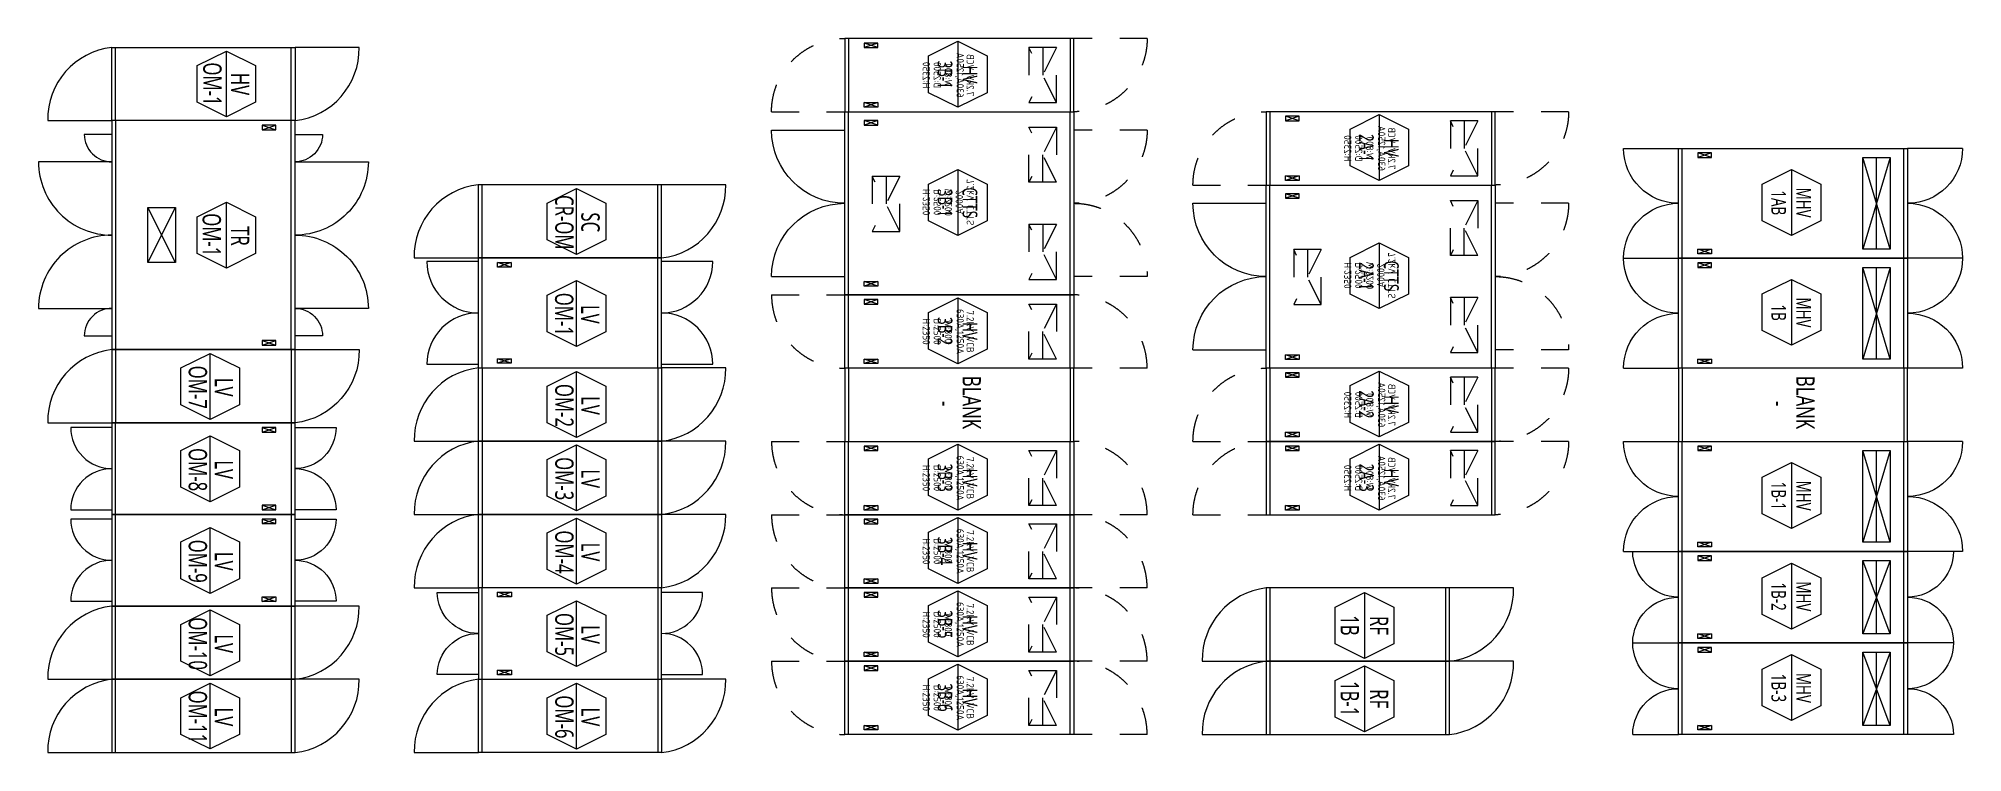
# Model space of a CAD drawing. Header units: millimetres. Extents: x -138191 to 245733, y -341087 to 835263.
# Drawn here: x 114753 to 135754, y -243092 to -235295 of the extents above; entities that cross this region are included whole.
import ezdxf
from ezdxf.enums import TextEntityAlignment as Align

# ---------------------------------------------------------------- set-up
doc = ezdxf.new("R2010")
doc.units = ezdxf.units.MM
doc.header["$LTSCALE"] = 300
doc.linetypes.add('D1', pattern=[3, 1, -1, 1])
doc.layers.add('------00 Switch Gear', color=3, linetype='Continuous')
doc.layers.add('------00 Switch Gear_Number', color=1, linetype='Continuous')
doc.layers.add('NOPLOT', color=191, linetype='Continuous', plot=False)
doc.styles.add('ELEC', font='malgun.ttf')
doc.styles.add('WD', font='isocp2.shx', dxfattribs={"height": 75, "bigfont": 'whgtxt.shx'})

msp = doc.modelspace()

# ---------------------------------------------------------------- texts
at = {"layer": '------00 Switch Gear_Number', "color": 0, "style": 'ELEC', "width": 0.7}
for s, p in [('OM-1', (116651, -235792, 0)), ('HV', (116954, -235792, 0)), ('CR-OM', (120493, -237302, 0)), ('OM-1', (116644, -237439, 0)), ('SC', (120778, -237302, 0)), ('TR', (116954, -237451, 0)), ('OM-1', (120491, -238307, 0)), ('LV', (120776, -238307, 0)), ('OM-7', (116492, -239103)), ('LV', (116777, -239103)), ('OM-2', (120493, -239302, 0)), ('BLANK', (124939, -239270, 0)), ('BLANK', (134039, -239270)), ('LV', (120778, -239302, 0)), ('-', (124654, -239284, 0)), ('-', (133754, -239284)), ('OM-8', (116492, -240003)), ('LV', (116777, -240003)), ('OM-3', (120493, -240102, 0)), ('LV', (120778, -240102, 0)), ('OM-9', (116492, -241003)), ('OM-4', (120493, -240902, 0)), ('LV', (120778, -240902, 0)), ('LV', (116777, -241003)), ('OM-10', (116492, -241903)), ('OM-5', (120493, -241803, 0)), ('LV', (120778, -241803, 0)), ('LV', (116777, -241903)), ('OM-11', (116492, -242703)), ('OM-6', (120493, -242703, 0)), ('LV', (116777, -242703)), ('LV', (120778, -242703, 0))]:
    msp.add_text(s, height=200, rotation=270, dxfattribs=at).set_placement(p, align=Align.MIDDLE_CENTER)
at = {"layer": '------00 Switch Gear_Number', "color": 7, "lineweight": -2, "style": 'ELEC', "width": 0.7}
for s, p in [('3B-1', (124648, -235691, 0)), ('HV', (124920, -235689, 0)), ('2A-1', (129248, -236491)), ('HV', (129520, -236489)), ('3B-1', (124648, -237090, 0)), ('CTTS', (124920, -237088, 0)), ('1AB', (133748, -237089)), ('MHV', (134020, -237087)), ('CTTS', (129520, -237888)), ('2A-1', (129248, -237890)), ('MHV', (134020, -238287)), ('3B-2', (124648, -238491, 0)), ('1B', (133748, -238289)), ('HV', (124920, -238489, 0)), ('2A-2', (129248, -239291)), ('HV', (129520, -239289)), ('3B-3', (124648, -240091, 0)), ('HV', (124920, -240089, 0)), ('2A-3', (129248, -240091)), ('HV', (129520, -240089)), ('1B-1', (133748, -240289)), ('MHV', (134020, -240287)), ('3B-4', (124648, -240891, 0)), ('HV', (124920, -240889, 0)), ('1B-2', (133748, -241389)), ('MHV', (134020, -241387)), ('3B-5', (124648, -241691)), ('HV', (124920, -241689)), ('3B-6', (124648, -242491)), ('1B-3', (133748, -242387, 0)), ('MHV', (134020, -242386, 0)), ('HV', (124920, -242489))]:
    msp.add_text(s, height=160, rotation=270, dxfattribs=at).set_placement(p, align=Align.MIDDLE)
at = {"layer": '------00 Switch Gear_Number', "color": 7, "style": 'ELEC', "width": 0.7}
for s, p in [('1B', (129066, -241704)), ('RF', (129386, -241704)), ('1B-1', (129066, -242504)), ('RF', (129386, -242504))]:
    msp.add_text(s, height=200, rotation=270, dxfattribs=at).set_placement(p, align=Align.MIDDLE_CENTER)

# ---------------------------------------------------------------- blocks, each defined once
blk = doc.blocks.new('7.2kV VCB 630~1250A W800 D2500 H2350')
at = {"color": 0}
for p, q in [((400, 2458), (-400, 2458)), ((400, 40), (-400, 40))]:
    blk.add_line(p, q, dxfattribs=at)
at = {"color": 0, "linetype": 'D1'}
for p, q in [((-350, 360), (-300, 210)), ((-300, 360), (-350, 210)), ((350, 360), (300, 210)), ((300, 360), (350, 210))]:
    blk.add_line(p, q, dxfattribs=at)
blk.add_lwpolyline([(400, 0), (-400, 0), (-400, 2500), (400, 2500)], close=True)
for points in [[(-350, 210), (-300, 210), (-300, 360), (-350, 360)], [(350, 210), (300, 210), (300, 360), (350, 360)]]:
    blk.add_lwpolyline(points, close=True, dxfattribs=at)
at = {"layer": 'NOPLOT', "linetype": 'D1'}
for p, q in [((400, 3300), (400, 2500)), ((300, 2310), (-300, 2010)), ((-300, 2310), (300, 2010)), ((300, 2160), (-300, 2160)), ((-400, -800), (-400, 0))]:
    blk.add_line(p, q, dxfattribs=at)
blk.add_lwpolyline([(300, 2010), (-300, 2010), (-300, 2310), (300, 2310)], close=True, dxfattribs=at)
for centre, start, end in [((400, 2500), 90, 180), ((-400, 0), 270, 0)]:
    blk.add_arc(centre, 800, start, end, dxfattribs=at)
at = {"layer": 'NOPLOT', "linetype": 'D1', "style": 'WD'}
for s, p in [('630A,1250A', (0, 1250)), ('7.2kV VCB', (0, 1370)), ('W:800', (0, 1130)), ('H:2350', (0, 890)), ('D:2500', (0, 1010))]:
    blk.add_text(s, height=80, dxfattribs=at).set_placement(p, align=Align.MIDDLE)
blk = doc.blocks.new('7.2kV CTTS  W2200 D2000 H2350')
at = {"color": 0, "linetype": 'Continuous'}
for p, q in [((42, -1000), (42, 1000)), ((2460, 255), (2460, 1000)), ((2460, -1000), (2460, 255))]:
    blk.add_line(p, q, dxfattribs=at)
at = {"color": 0, "linetype": 'D1'}
for p, q in [((2140, 905), (2290, 855)), ((2140, 855), (2290, 905)), ((2140, -905), (2290, -855)), ((2140, -855), (2290, -905))]:
    blk.add_line(p, q, dxfattribs=at)
at = {"color": 0}
blk.add_lwpolyline([(0, 1000), (0, -1000), (2500, -1000), (2500, 1000)], close=True, dxfattribs=at)
at = {"color": 0, "linetype": 'D1'}
for points in [[(2290, 905), (2290, 855), (2140, 855), (2140, 905)], [(2290, -905), (2290, -855), (2140, -855), (2140, -905)]]:
    blk.add_lwpolyline(points, close=True, dxfattribs=at)
at = {"layer": 'NOPLOT', "linetype": 'D1'}
for p, q in [((-800, 800), (0, 800)), ((190, 230), (490, 830)), ((190, 830), (490, 230)), ((340, 230), (340, 830)), ((1900, 294), (2200, -306)), ((1900, -306), (2200, 294)), ((2050, 294), (2050, -306)), ((190, -230), (490, -830)), ((190, -830), (490, -230)), ((340, -230), (340, -830)), ((-800, -800), (0, -800))]:
    blk.add_line(p, q, dxfattribs=at)
at = {"layer": 'NOPLOT', "linetype": 'ByBlock'}
for p, q in [((3300, 800), (2500, 800)), ((3300, -800), (2500, -800))]:
    blk.add_line(p, q, dxfattribs=at)
at = {"layer": 'NOPLOT', "linetype": 'D1'}
for points in [[(490, 230), (490, 830), (190, 830), (190, 230)], [(2200, 294), (2200, -306), (1900, -306), (1900, 294)], [(490, -230), (490, -830), (190, -830), (190, -230)]]:
    blk.add_lwpolyline(points, close=True, dxfattribs=at)
for centre, start, end in [((0, 800), 180, 270), ((0, -800), 90, 180)]:
    blk.add_arc(centre, 800, start, end, dxfattribs=at)
at = {"layer": 'NOPLOT', "linetype": 'ByBlock'}
for centre, start, end in [((2500, 800), 270, 0), ((2500, -800), 0, 90)]:
    blk.add_arc(centre, 800, start, end, dxfattribs=at)
at = {"layer": 'NOPLOT', "linetype": 'D1', "style": 'WD'}
for s, p in [('7.2kV CTTS', (1130, 12)), ('2000A', (1250, 12)), ('W:2200', (1370, 12)), ('D:2500', (1490, 12)), ('H:2350', (1610, 12))]:
    blk.add_text(s, height=80, rotation=270, dxfattribs=at).set_placement(p, align=Align.MIDDLE)
blk = doc.blocks.new('A$C6A3B64A9')
for p, q in [((-3200, 600), (-2600, 600)), ((-2558, -600), (-2558, 600)), ((-460, 550), (-310, 500)), ((-460, 500), (-310, 550)), ((-140, -600), (-140, 600)), ((500, 600), (-100, 600)), ((-3200, -600), (-2600, -600)), ((-460, -550), (-310, -500)), ((-460, -500), (-310, -550)), ((500, -600), (-100, -600))]:
    blk.add_line(p, q)
for points in [[(-100, -600), (-100, 600), (-2600, 600), (-2600, -600)], [(-310, 550), (-310, 500), (-460, 500), (-460, 550)], [(-310, -550), (-310, -500), (-460, -500), (-460, -550)]]:
    blk.add_lwpolyline(points, close=True)
for centre, start, end in [((-2600, 600), 180, 270), ((-100, 600), 270, 0), ((-2600, -600), 90, 180), ((-100, -600), 0, 90)]:
    blk.add_arc(centre, 600, start, end)
at = {"layer": 'NOPLOT'}
for p, q in [((-2410, -500), (-2110, 500)), ((-2410, 500), (-2110, -500)), ((-2260, -500), (-2260, 500))]:
    blk.add_line(p, q, dxfattribs=at)
blk.add_lwpolyline([(-2110, -500), (-2110, 500), (-2410, 500), (-2410, -500)], close=True, dxfattribs=at)
blk = doc.blocks.new('A$C265B5AFD')
for p, q in [((-3100, 500), (-2600, 500)), ((-2558, -500), (-2558, 500)), ((-460, 450), (-310, 400)), ((-460, 400), (-310, 450)), ((-140, -500), (-140, 500)), ((400, 500), (-100, 500)), ((-460, -450), (-310, -400)), ((-460, -400), (-310, -450)), ((-3100, -500), (-2600, -500)), ((400, -500), (-100, -500))]:
    blk.add_line(p, q)
for points in [[(-100, -500), (-100, 500), (-2600, 500), (-2600, -500)], [(-310, 450), (-310, 400), (-460, 400), (-460, 450)], [(-310, -450), (-310, -400), (-460, -400), (-460, -450)]]:
    blk.add_lwpolyline(points, close=True)
for centre, start, end in [((-2600, 500), 180, 270), ((-100, 500), 270, 0), ((-2600, -500), 90, 180), ((-100, -500), 0, 90)]:
    blk.add_arc(centre, 500, start, end)
at = {"layer": 'NOPLOT'}
for p, q in [((-2410, -400), (-2110, 400)), ((-2410, 400), (-2110, -400)), ((-2260, -400), (-2260, 400))]:
    blk.add_line(p, q, dxfattribs=at)
blk.add_lwpolyline([(-2110, -400), (-2110, 400), (-2410, 400), (-2410, -400)], close=True, dxfattribs=at)

# ---------------------------------------------------------------- linework, layer by layer
at = {"layer": '------00 Switch Gear'}
for p, q in [((115593, -236192, 0), (115593, -235392, 0)), ((117511, -236192, 0), (117511, -235392, 0)), ((115597, -238692, 0), (115597, -236192, 0)), ((117193, -236292, 0), (117343, -236242, 0)), ((117193, -236242, 0), (117343, -236292, 0)), ((117511, -238692, 0), (117511, -236192, 0)), ((119594, -237692, 0), (119594, -236892, 0)), ((121514, -237692, 0), (121514, -236892, 0)), ((119592, -237692, 0), (119592, -238892, 0)), ((121510, -237692, 0), (121510, -238892, 0)), ((119912, -237792, 0), (119762, -237742, 0)), ((119912, -237742, 0), (119762, -237792, 0)), ((115593, -238692, 0), (115593, -239492, 0)), ((117193, -238642, 0), (117343, -238592, 0)), ((117193, -238592, 0), (117343, -238642, 0)), ((117511, -238692, 0), (117511, -239492, 0)), ((119596, -238892, 0), (119596, -239692, 0)), ((119912, -238842, 0), (119762, -238792, 0)), ((119912, -238792, 0), (119762, -238842, 0)), ((121514, -238892, 0), (121514, -239692, 0)), ((123594, -238895, 0), (123594, -239695, 0)), ((126012, -238895, 0), (126012, -239695, 0)), ((132694, -238895, 0), (132694, -239695, 0)), ((135112, -238895, 0), (135112, -239695, 0)), ((115595, -240492, 0), (115595, -239492, 0)), ((117193, -239592, 0), (117343, -239542, 0)), ((117193, -239542, 0), (117343, -239592, 0)), ((117511, -239492, 0), (117511, -240492, 0)), ((119596, -239692, 0), (119596, -240492, 0)), ((121514, -239692, 0), (121514, -240492, 0)), ((117193, -240442, 0), (117343, -240392, 0)), ((117193, -240392, 0), (117343, -240442, 0)), ((115595, -241492, 0), (115595, -240492, 0)), ((117193, -240592, 0), (117343, -240542, 0)), ((117193, -240542, 0), (117343, -240592, 0)), ((117511, -240492, 0), (117511, -241492, 0)), ((119596, -240492, 0), (119596, -241292, 0)), ((121514, -240492, 0), (121514, -241292, 0)), ((119596, -242292, 0), (119596, -241292, 0)), ((121512, -241292, 0), (121512, -242292, 0)), ((128194, -241295), (128194, -242095)), ((130112, -241295), (130112, -242095)), ((115595, -242292, 0), (115595, -241492, 0)), ((117193, -241392, 0), (117343, -241442, 0)), ((117193, -241442, 0), (117343, -241392, 0)), ((117513, -242292, 0), (117513, -241492, 0)), ((119914, -241392, 0), (119764, -241342, 0)), ((119914, -241342, 0), (119764, -241392, 0)), ((128194, -242095), (128194, -242895)), ((130112, -242095), (130112, -242895)), ((115595, -243092, 0), (115595, -242292, 0)), ((117513, -243092, 0), (117513, -242292, 0)), ((119596, -243092, 0), (119596, -242292, 0)), ((119914, -242242, 0), (119764, -242192, 0)), ((119914, -242192, 0), (119764, -242242, 0)), ((121514, -242292, 0), (121514, -243092, 0))]:
    msp.add_line(p, q, dxfattribs=at)
at = {"layer": '------00 Switch Gear', "elevation": 0}
for points in [[(115553, -235392, 0.385743), (114853, -236192), (115553, -236192)], [(117553, -236192, 0.385743), (118253, -235392), (117553, -235392)], [(115553, -236342), (115253, -236342, 0.414214), (115553, -236642), (114753, -236642, 0.414214), (115553, -237442, 0.414214), (114753, -238242), (115553, -238242, 0.414214), (115253, -238542), (115553, -238542)], [(117553, -236342), (117853, -236342, -0.414214), (117553, -236642), (118353, -236642, -0.414214), (117553, -237442, -0.414214), (118353, -238242), (117553, -238242, -0.414214), (117853, -238542), (117553, -238542)], [(119552, -236892, 0.385743), (118852, -237692), (119552, -237692)], [(121554, -237692, 0.385743), (122254, -236892), (121554, -236892)], [(119552, -237732), (118992, -237732), (118992, -237732, 0.414214), (119552, -238292, 0.414214), (118992, -238852), (119552, -238852)], [(121552, -238852), (122112, -238852, 0.414214), (121552, -238292, 0.414214), (122112, -237732), (121552, -237732)], [(115553, -238692, 0.385743), (114853, -239492), (115553, -239492)], [(117553, -238692), (118253, -238692, -0.385743), (117553, -239492)], [(119554, -238892, 0.385743), (118854, -239692), (119554, -239692)], [(121554, -239692, 0.385743), (122254, -238892), (121554, -238892)], [(115553, -239544), (115105, -239544, 0.414214), (115553, -239992, 0.414214), (115105, -240440), (115553, -240440)], [(117553, -239544), (118001, -239544, -0.414214), (117553, -239992, -0.414214), (118001, -240440), (118001, -240440), (117553, -240440)], [(119554, -239692, 0.385743), (118854, -240492), (119554, -240492)], [(121554, -240492, 0.385743), (122254, -239692), (121554, -239692)], [(115553, -240544), (115105, -240544, 0.414214), (115553, -240992, 0.414214), (115105, -241440), (115553, -241440)], [(117553, -240544), (118001, -240544, -0.414214), (117553, -240992, -0.414214), (118001, -241440), (118001, -241440), (117553, -241440)], [(119554, -240492, 0.385743), (118854, -241292), (119554, -241292)], [(121554, -241292, 0.385743), (122254, -240492), (121554, -240492)], [(128154, -241295, 0.385743), (127454, -242095), (128154, -242095)], [(130154, -242095, 0.385743), (130854, -241295), (130154, -241295)], [(115553, -241492, 0.385743), (114853, -242292), (115553, -242292)], [(117553, -242292, 0.385743), (118253, -241492), (117553, -241492)], [(119554, -242240), (119106, -242240, -0.414214), (119554, -241792, -0.414214), (119106, -241344), (119106, -241344), (119554, -241344)], [(121554, -242240), (122002, -242240, 0.414214), (121554, -241792, 0.414214), (122002, -241344), (121554, -241344)], [(128154, -242095, 0.385743), (127454, -242895), (128154, -242895)], [(130154, -242895, 0.385743), (130854, -242095), (130154, -242095)], [(115553, -242292, 0.385743), (114853, -243092), (115553, -243092)], [(117553, -243092, 0.385743), (118253, -242292), (117553, -242292)], [(119554, -242292, 0.385743), (118854, -243092), (119554, -243092)], [(121554, -243092, 0.385743), (122254, -242292), (121554, -242292)]]:
    msp.add_lwpolyline(points, format="xyb", dxfattribs=at)
for points in [[(115553, -236192), (115553, -235392), (117553, -235392), (117553, -236192)], [(117553, -238692), (117553, -236192), (115553, -236192), (115553, -238692)], [(117343, -236292), (117343, -236242), (117193, -236242), (117193, -236292)], [(121554, -237692), (121554, -236892), (119552, -236892), (119552, -237692)], [(119552, -237692), (119552, -238892), (121552, -238892), (121552, -237692)], [(119762, -237792), (119762, -237742), (119912, -237742), (119912, -237792)], [(115553, -238692), (115553, -239492), (117553, -239492), (117553, -238692)], [(117343, -238642), (117343, -238592), (117193, -238592), (117193, -238642)], [(121554, -238892), (121554, -239692), (119554, -239692), (119554, -238892)], [(119762, -238842), (119762, -238792), (119912, -238792), (119912, -238842)], [(123554, -238895), (123554, -239695), (126054, -239695), (126054, -238895)], [(132654, -238895), (132654, -239695), (135154, -239695), (135154, -238895)], [(117553, -240492), (117553, -239492), (115553, -239492), (115553, -240492)], [(117343, -239592), (117343, -239542), (117193, -239542), (117193, -239592)], [(121554, -239692), (121554, -240492), (119554, -240492), (119554, -239692)], [(117343, -240442), (117343, -240392), (117193, -240392), (117193, -240442)], [(117553, -241492), (117553, -240492), (115553, -240492), (115553, -241492)], [(117343, -240592), (117343, -240542), (117193, -240542), (117193, -240592)], [(121554, -240492), (121554, -241292), (119554, -241292), (119554, -240492)], [(119554, -241292), (119554, -242292), (121554, -242292), (121554, -241292)], [(128154, -241295), (128154, -242095), (130154, -242095), (130154, -241295)], [(117553, -242292), (117553, -241492), (115553, -241492), (115553, -242292)], [(117343, -241392), (117343, -241442), (117193, -241442), (117193, -241392)], [(119764, -241392), (119764, -241342), (119914, -241342), (119914, -241392)], [(128154, -242095), (128154, -242895), (130154, -242895), (130154, -242095)], [(117553, -243092), (117553, -242292), (115553, -242292), (115553, -243092)], [(121554, -242292), (121554, -243092), (119554, -243092), (119554, -242292)], [(119764, -242242), (119764, -242192), (119914, -242192), (119914, -242242)]]:
    msp.add_lwpolyline(points, close=True, dxfattribs=at)
at = {"layer": '------00 Switch Gear_Number', "color": 1, "lineweight": -2, "elevation": 0}
for points in [[(124788, -235326), (124788, -236046), (124468, -235887), (124468, -235486), (124788, -235326), (125108, -235486), (125108, -235887), (124788, -236046)], [(129388, -236126), (129388, -236846), (129068, -236687), (129068, -236286), (129388, -236126), (129708, -236286), (129708, -236687), (129388, -236846)], [(124788, -236725), (124788, -237445), (124468, -237286), (124468, -236885), (124788, -236725), (125108, -236885), (125108, -237286), (124788, -237445)], [(133888, -236725), (133888, -237445), (133568, -237285), (133568, -236885), (133888, -236725), (134208, -236885), (134208, -237285), (133888, -237445)], [(129388, -237525), (129388, -238245), (129068, -238086), (129068, -237685), (129388, -237525), (129708, -237685), (129708, -238086), (129388, -238245)], [(133888, -237925), (133888, -238645), (133568, -238485), (133568, -238085), (133888, -237925), (134208, -238085), (134208, -238485), (133888, -238645)], [(124788, -238126), (124788, -238846), (124468, -238687), (124468, -238286), (124788, -238126), (125108, -238286), (125108, -238687), (124788, -238846)], [(129388, -238926), (129388, -239646), (129068, -239487), (129068, -239086), (129388, -238926), (129708, -239086), (129708, -239487), (129388, -239646)], [(124788, -239726), (124788, -240446), (124468, -240287), (124468, -239886), (124788, -239726), (125108, -239886), (125108, -240287), (124788, -240446)], [(129388, -239726), (129388, -240446), (129068, -240287), (129068, -239886), (129388, -239726), (129708, -239886), (129708, -240287), (129388, -240446)], [(133888, -239925), (133888, -240645), (133568, -240485), (133568, -240085), (133888, -239925), (134208, -240085), (134208, -240485), (133888, -240645)], [(124788, -240526), (124788, -241246), (124468, -241087), (124468, -240686), (124788, -240526), (125108, -240686), (125108, -241087), (124788, -241246)], [(133888, -241025), (133888, -241745), (133568, -241585), (133568, -241185), (133888, -241025), (134208, -241185), (134208, -241585), (133888, -241745)], [(124788, -241326), (124788, -242046), (124468, -241887), (124468, -241486), (124788, -241326), (125108, -241486), (125108, -241887), (124788, -242046)], [(124788, -242126), (124788, -242846), (124468, -242687), (124468, -242286), (124788, -242126), (125108, -242286), (125108, -242687), (124788, -242846)], [(133888, -242023), (133888, -242743), (133568, -242583), (133568, -242183), (133888, -242023), (134208, -242183), (134208, -242583), (133888, -242743)]]:
    msp.add_lwpolyline(points, dxfattribs=at)
at = {"layer": '------00 Switch Gear_Number', "color": 1, "elevation": 0}
for points in [[(116803, -236152), (116803, -235432), (117123, -235591), (117123, -235992), (116803, -236152), (116483, -235992), (116483, -235591), (116803, -235432)], [(116803, -237802), (116803, -237082), (117123, -237241), (117123, -237642), (116803, -237802), (116483, -237642), (116483, -237241), (116803, -237082)], [(120626, -237653), (120626, -236933), (120946, -237093), (120946, -237493), (120626, -237653), (120306, -237493), (120306, -237093), (120626, -236933)], [(120624, -238658), (120624, -237938), (120944, -238098), (120944, -238498), (120624, -238658), (120304, -238498), (120304, -238098), (120624, -237938)], [(116625, -239454), (116625, -238734), (116945, -238893), (116945, -239294), (116625, -239454), (116305, -239294), (116305, -238893), (116625, -238734)], [(120626, -239653), (120626, -238933), (120946, -239092), (120946, -239493), (120626, -239653), (120306, -239493), (120306, -239092), (120626, -238933)], [(116625, -240354), (116625, -239634), (116945, -239793), (116945, -240194), (116625, -240354), (116305, -240194), (116305, -239793), (116625, -239634)], [(120626, -240453), (120626, -239733), (120946, -239892), (120946, -240293), (120626, -240453), (120306, -240293), (120306, -239892), (120626, -239733)], [(116625, -241354), (116625, -240634), (116945, -240793), (116945, -241194), (116625, -241354), (116305, -241194), (116305, -240793), (116625, -240634)], [(120626, -241253), (120626, -240533), (120946, -240692), (120946, -241093), (120626, -241253), (120306, -241093), (120306, -240692), (120626, -240533)], [(120626, -242154), (120626, -241434), (120946, -241593), (120946, -241994), (120626, -242154), (120306, -241994), (120306, -241593), (120626, -241434)], [(116625, -242253), (116625, -241533), (116945, -241693), (116945, -242094), (116625, -242253), (116305, -242094), (116305, -241693), (116625, -241533)], [(116625, -243053), (116625, -242333), (116945, -242493), (116945, -242894), (116625, -243053), (116305, -242894), (116305, -242493), (116625, -242333)], [(120626, -243054), (120626, -242334), (120946, -242493), (120946, -242894), (120626, -243054), (120306, -242894), (120306, -242493), (120626, -242334)]]:
    msp.add_lwpolyline(points, dxfattribs=at)
at = {"layer": '------00 Switch Gear_Number', "color": 1}
for points in [[(129226, -241344), (129226, -242064), (128906, -241904), (128906, -241504), (129226, -241344), (129546, -241504), (129546, -241904), (129226, -242064)], [(129226, -242144), (129226, -242864), (128906, -242704), (128906, -242304), (129226, -242144), (129546, -242304), (129546, -242704), (129226, -242864)]]:
    msp.add_lwpolyline(points, dxfattribs=at)
at = {"layer": 'NOPLOT'}
for p, q in [((116247, -237742, 0), (115947, -237142, 0)), ((115947, -237742, 0), (116247, -237142, 0))]:
    msp.add_line(p, q, dxfattribs=at)
at = {"layer": 'NOPLOT', "elevation": 0}
msp.add_lwpolyline([(116247, -237742), (115947, -237742), (115947, -237142), (116247, -237142)], close=True, dxfattribs=at)

# ---------------------------------------------------------------- block references
at = {"layer": '------00 Switch Gear', "xscale": -1, "rotation": 270}
for p in [(123554, -235695, 0), (128154, -236495), (128154, -239295), (128154, -240095)]:
    msp.add_blockref('7.2kV VCB 630~1250A W800 D2500 H2350', p, dxfattribs=at)
at = {"layer": '------00 Switch Gear', "xscale": -1}
for name, p in [('7.2kV CTTS  W2200 D2000 H2350', (126054, -237095, 0)), ('A$C6A3B64A9', (132554, -237095)), ('7.2kV CTTS  W2200 D2000 H2350', (130654, -237895)), ('A$C6A3B64A9', (132554, -238295)), ('A$C6A3B64A9', (132554, -240295)), ('A$C265B5AFD', (132554, -241395)), ('A$C265B5AFD', (132554, -242395, 0))]:
    msp.add_blockref(name, p, dxfattribs=at)
at = {"layer": '------00 Switch Gear', "rotation": 270}
for p in [(123554, -238495, 0), (123554, -240095, 0), (123554, -240895, 0), (123554, -241695), (123554, -242495)]:
    msp.add_blockref('7.2kV VCB 630~1250A W800 D2500 H2350', p, dxfattribs=at)

msp.set_redraw_order([(e.dxf.handle, doc.entitydb.next_handle()) for e in msp.query("TEXT MTEXT ATTDEF DIMENSION ARC_DIMENSION")])  # texts and dimensions are drawn at this point

doc.saveas('drawing.dxf')
